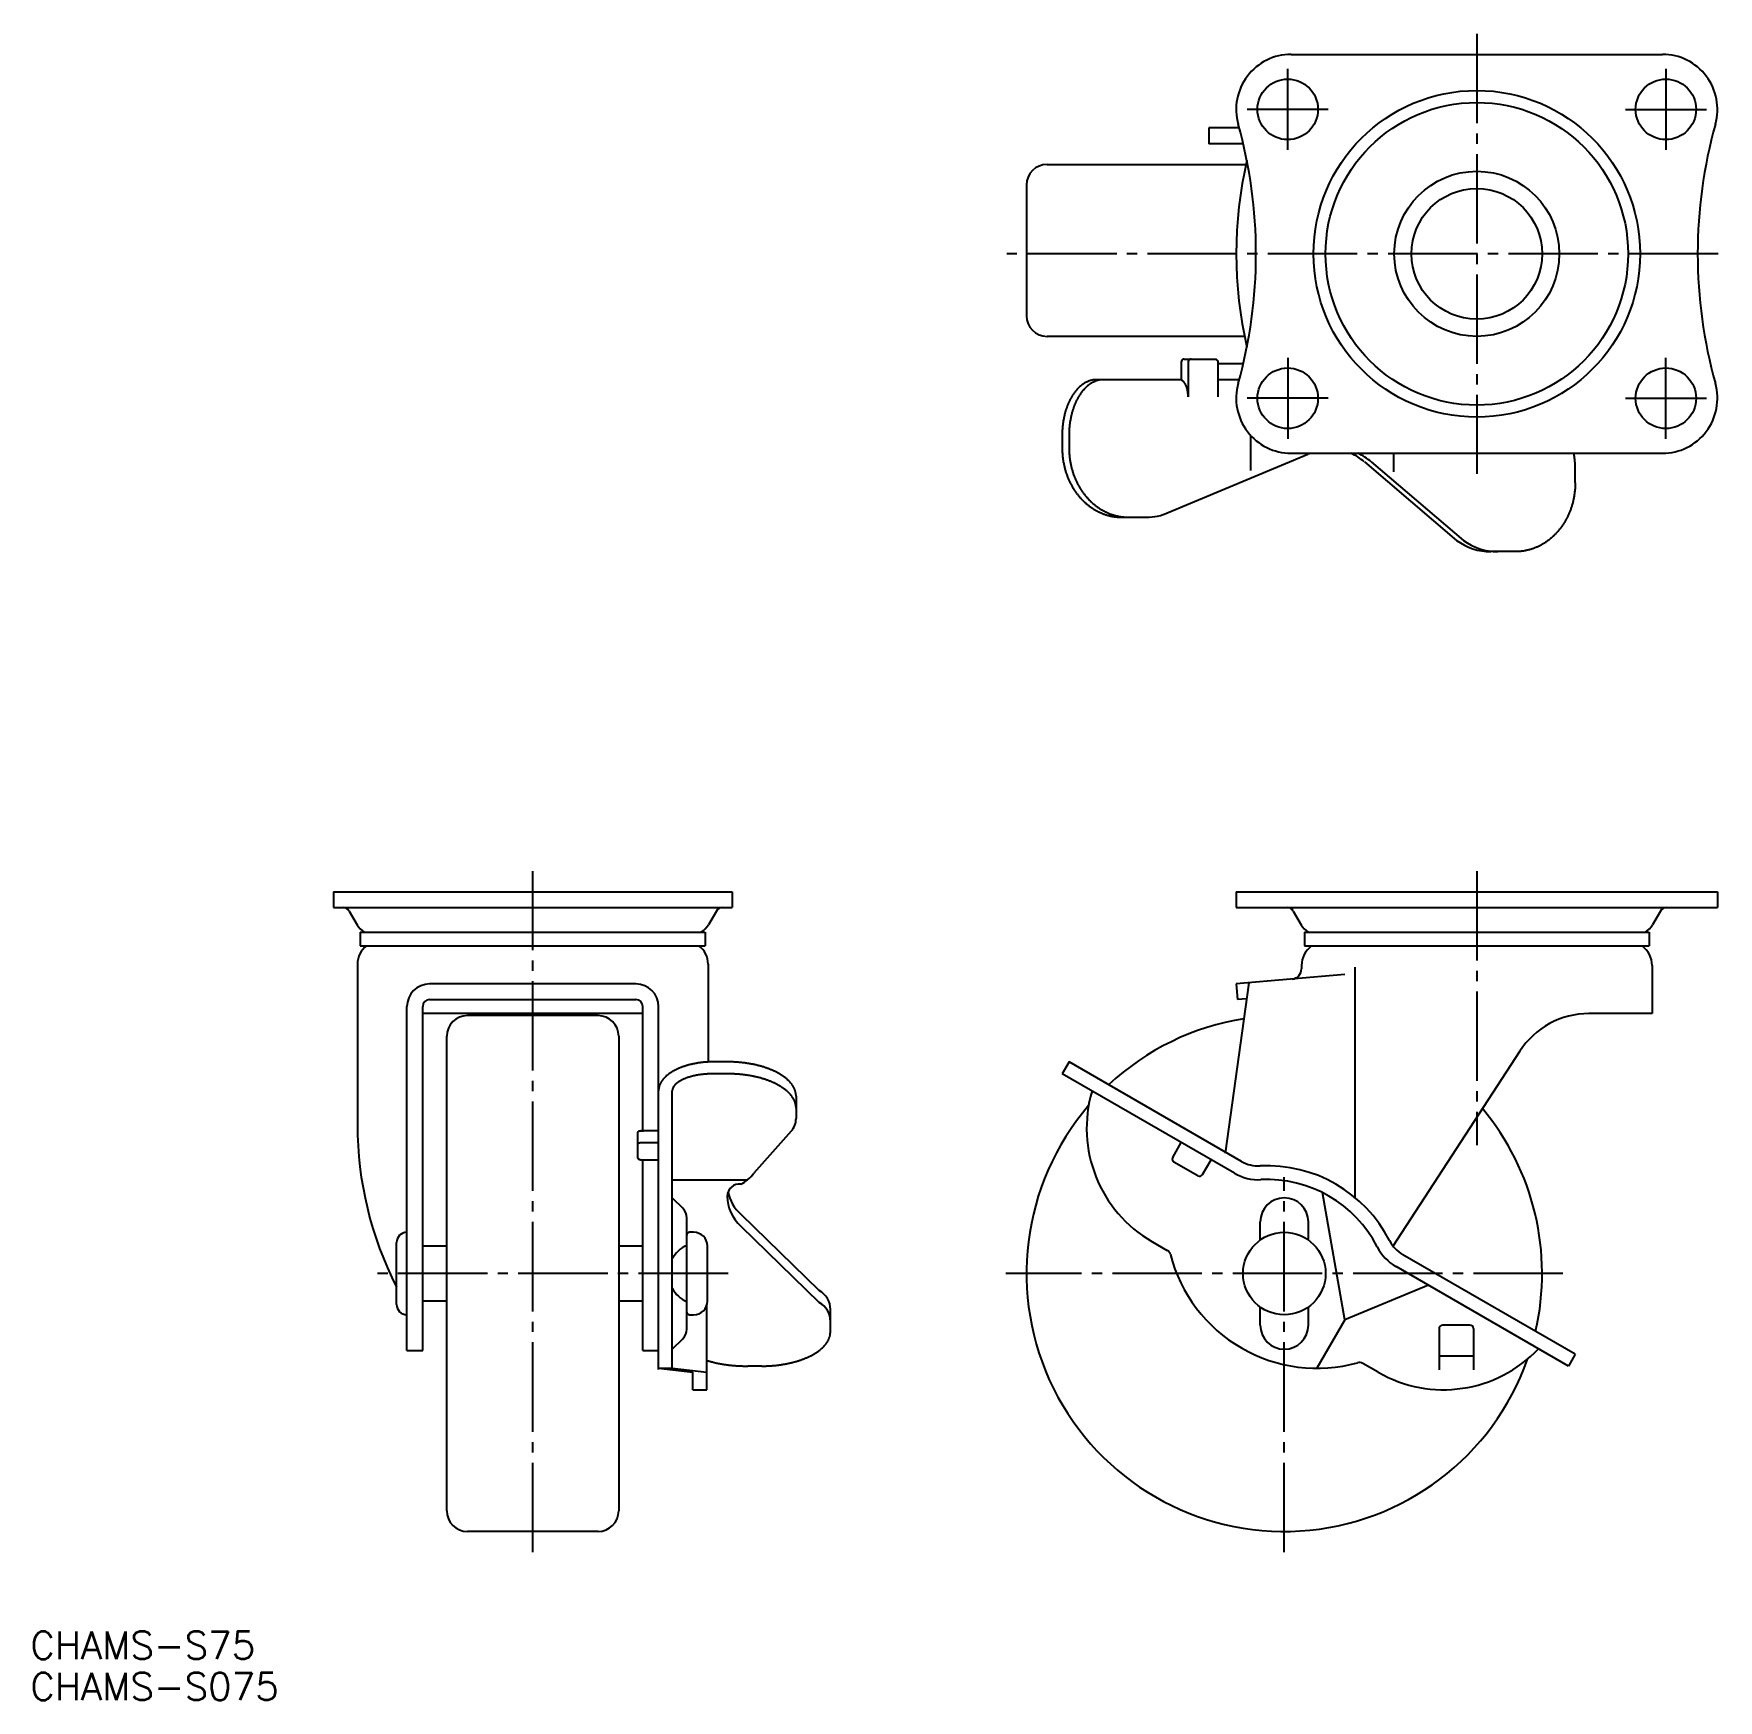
# Model space of a CAD drawing. Extents: x 6 to 251, y 80 to 323.
import ezdxf

# ---------------------------------------------------------------- set-up
doc = ezdxf.new("R2010")
doc.units = 0
doc.linetypes.add('CENTER', pattern=[17.5, 13, -1.5, 1.5, -1.5])
doc.layers.get('0').update_dxf_attribs({"linetype": 'CONTINUOUS'})
doc.layers.add('CENTER', color=1, linetype='CENTER')
doc.styles.get("Standard").update_dxf_attribs({"font": 'txt.shx', "bigfont": '@extfont2.shx'})

msp = doc.modelspace()

# ---------------------------------------------------------------- texts
at = {"color": 7, "linetype": 'CONTINUOUS'}
for s, p in [('CHAMS-S75', (5.72, 86.4)), ('CHAMS-S075', (5.72, 80.4))]:
    msp.add_text(s, height=4, dxfattribs=at).set_placement(p)

# ---------------------------------------------------------------- linework, layer by layer
at = {"color": 7, "linetype": 'CONTINUOUS'}
for p, q in [((189.13, 319.71), (243.13, 319.71)), ((181.58, 309.01), (177.13, 309.01)), ((177.13, 309.01), (177.13, 306.71)), ((182.16, 306.71), (177.13, 306.71)), ((153.63, 303.71), (182.56, 303.71)), ((150.63, 300.71), (150.63, 281.71)), ((182.34, 278.71), (153.63, 278.71)), ((173.15, 274.91), (173.15, 272.36)), ((173.58, 275.41), (178.04, 275.41)), ((174.15, 274.91), (174.15, 269.91)), ((178.48, 274.91), (178.48, 269.91)), ((182.16, 274.71), (178.48, 274.71)), ((173.15, 272.41), (160.83, 272.41)), ((181.58, 272.41), (178.48, 272.41)), ((181.58, 272.41), (178.48, 272.41)), ((155.83, 264.41), (155.83, 262.41)), ((156.83, 264.41), (156.83, 262.41)), ((183.24, 259.19), (183.24, 264.3)), ((171.26, 253.11), (191.57, 261.57)), ((189.13, 261.71), (243.13, 261.71)), ((191.81, 261.67), (191.9, 261.71)), ((199.77, 260.45), (213.19, 249.04)), ((200.77, 260.45), (214.19, 249.04)), ((204.02, 261.71), (204.02, 259)), ((230.44, 257.41), (230.44, 259.41)), ((164.49, 252.41), (168.08, 252.41)), ((221.78, 247.41), (218.18, 247.41)), ((49.82, 197.95), (107.82, 197.95)), ((49.82, 197.95), (49.82, 195.65)), ((107.82, 197.95), (107.82, 195.65)), ((181.14, 197.95), (251.12, 197.95)), ((181.14, 197.95), (181.14, 195.65)), ((251.12, 197.95), (251.12, 195.65)), ((49.82, 195.65), (107.82, 195.65)), ((52.11, 195.15), (53.26, 193.15)), ((105.53, 195.15), (104.37, 193.15)), ((181.14, 195.65), (251.12, 195.65)), ((189.42, 195.15), (190.58, 193.15)), ((242.84, 195.15), (241.69, 193.15)), ((53.73, 192.09), (103.9, 192.09)), ((53.73, 192.09), (53.73, 190.09)), ((103.9, 192.09), (103.9, 190.09)), ((191.05, 192.09), (241.22, 192.09)), ((191.05, 192.09), (191.05, 190.09)), ((241.22, 192.09), (241.22, 190.09)), ((53.73, 190.09), (103.9, 190.09)), ((191.05, 190.09), (241.22, 190.09)), ((53.32, 187.44), (53.32, 164.09)), ((104.32, 187.44), (104.32, 173.21)), ((190.63, 187.24), (190.63, 186.76)), ((198.37, 186.99), (198.37, 153.34)), ((241.63, 187.24), (241.63, 180.24)), ((93.82, 184.56), (63.82, 184.56)), ((182.99, 184.72), (179.51, 159.93)), ((196.95, 185.94), (181.13, 184.56)), ((181.13, 184.56), (181.33, 182.27)), ((63.82, 182.27), (93.82, 182.27)), ((182.66, 182.38), (181.33, 182.27)), ((60.52, 131.25), (60.52, 181.26)), ((62.82, 131.25), (62.82, 181.27)), ((94.82, 180.24), (62.82, 180.24)), ((88.32, 179.95), (69.32, 179.95)), ((94.82, 163.03), (94.82, 181.27)), ((97.12, 128.48), (97.12, 181.26)), ((241.63, 180.24), (232.43, 180.24)), ((66.32, 107.95), (66.32, 176.95)), ((91.32, 176.95), (91.32, 107.95)), ((222.37, 174.78), (203.89, 146.31)), ((107.12, 173.23), (105.12, 173.23)), ((156.83, 173.23), (155.83, 171.49)), ((181.88, 158.76), (156.83, 173.23)), ((107.12, 171.49), (105.12, 171.49)), ((180.88, 157.03), (155.83, 171.49)), ((99.12, 128.68), (99.12, 168.99)), ((117.12, 168.23), (117.12, 164.99)), ((94.12, 159.24), (94.12, 162.98)), ((94.62, 163.23), (97.12, 163.23)), ((116.42, 163.16), (110.96, 157.03)), ((94.62, 161.49), (97.12, 161.49)), ((171.9, 159.33), (173.15, 161.49)), ((94.62, 158.99), (97.12, 158.99)), ((94.82, 131.25), (94.82, 158.79)), ((175.54, 156.65), (172.08, 158.65)), ((176.23, 156.83), (177.48, 158.99)), ((99.12, 156.09), (110.1, 156.09)), ((99.12, 153.45), (100.63, 151.94)), ((196.94, 135.7), (193.67, 154.22)), ((101.22, 134.38), (101.22, 150.52)), ((109.07, 151.08), (120.49, 139.96)), ((184.63, 147.32), (184.63, 149.95)), ((191.63, 147.32), (191.63, 149.95)), ((102.22, 148.45), (101.62, 148.45)), ((109.07, 149.35), (120.49, 138.23)), ((168.88, 147.1), (171.11, 145.81)), ((59.02, 137.95), (59.02, 146.95)), ((66.32, 146.45), (62.82, 146.45)), ((94.82, 146.45), (91.32, 146.45)), ((104.22, 138.45), (104.22, 146.45)), ((230.44, 130.73), (205.38, 145.19)), ((229.44, 128.99), (204.38, 143.46)), ((209.09, 140.74), (196.94, 135.7)), ((66.32, 138.45), (62.82, 138.45)), ((94.82, 138.45), (91.32, 138.45)), ((104.12, 125.56), (104.12, 137.83)), ((122.12, 133.99), (122.12, 137.23)), ((184.63, 134.95), (184.63, 137.58)), ((191.63, 134.95), (191.63, 137.58)), ((101.62, 136.45), (102.22, 136.45)), ((196.94, 135.7), (192.88, 128.68)), ((215.13, 134.95), (211.13, 134.95)), ((99.12, 131.45), (100.63, 132.96)), ((210.63, 134.45), (210.63, 128.45)), ((215.63, 134.45), (215.63, 128.45)), ((60.52, 131.25), (62.82, 131.25)), ((94.82, 131.25), (97.12, 131.25)), ((215.63, 130.45), (210.63, 130.45)), ((230.44, 130.73), (229.44, 128.99)), ((97.12, 128.68), (99.12, 128.68)), ((97.12, 128.68), (102.12, 128.1)), ((99.12, 128.68), (104.12, 128.1)), ((102.12, 125.56), (102.12, 128.1)), ((112.12, 128.99), (110.12, 128.99)), ((201.79, 128.1), (199.56, 129.39)), ((102.12, 125.56), (104.12, 125.56)), ((88.32, 104.95), (69.32, 104.95))]:
    msp.add_line(p, q, dxfattribs=at)
for points in [[(173.58, 275.41, 0), (173.57, 275.41, 0), (173.57, 275.41, 0), (173.56, 275.41, 0), (173.56, 275.41, 0), (173.55, 275.41, 0), (173.55, 275.41, 0), (173.54, 275.41, 0), (173.54, 275.41, 0), (173.53, 275.41, 0), (173.53, 275.41, 0), (173.52, 275.41, 0), (173.52, 275.41, 0), (173.51, 275.41, 0), (173.51, 275.41, 0), (173.5, 275.4, 0), (173.5, 275.4, 0), (173.49, 275.4, 0), (173.49, 275.4, 0), (173.48, 275.4, 0), (173.47, 275.4, 0), (173.47, 275.4, 0), (173.46, 275.4, 0), (173.46, 275.39, 0), (173.45, 275.39, 0), (173.45, 275.39, 0), (173.44, 275.39, 0), (173.44, 275.39, 0), (173.43, 275.38, 0), (173.43, 275.38, 0), (173.42, 275.38, 0), (173.42, 275.38, 0), (173.41, 275.38, 0), (173.41, 275.37, 0), (173.4, 275.37, 0), (173.4, 275.37, 0), (173.4, 275.37, 0), (173.39, 275.36, 0), (173.38, 275.36, 0), (173.38, 275.36, 0), (173.38, 275.36, 0), (173.37, 275.35, 0), (173.37, 275.35, 0), (173.36, 275.35, 0), (173.36, 275.34, 0), (173.35, 275.34, 0), (173.35, 275.34, 0), (173.34, 275.33, 0), (173.34, 275.33, 0), (173.34, 275.33, 0), (173.33, 275.32, 0), (173.33, 275.32, 0), (173.32, 275.31, 0), (173.32, 275.31, 0), (173.31, 275.31, 0), (173.31, 275.3, 0), (173.31, 275.3, 0), (173.3, 275.3, 0), (173.3, 275.29, 0), (173.29, 275.29, 0), (173.29, 275.28, 0), (173.28, 275.28, 0), (173.28, 275.28, 0), (173.28, 275.27, 0), (173.27, 275.27, 0), (173.27, 275.26, 0), (173.27, 275.26, 0), (173.26, 275.25, 0), (173.26, 275.25, 0), (173.25, 275.25, 0), (173.25, 275.24, 0), (173.25, 275.24, 0), (173.25, 275.23, 0), (173.24, 275.23, 0), (173.24, 275.22, 0), (173.24, 275.22, 0), (173.23, 275.21, 0), (173.23, 275.21, 0), (173.23, 275.2, 0), (173.22, 275.2, 0), (173.22, 275.19, 0), (173.22, 275.19, 0), (173.21, 275.18, 0), (173.21, 275.18, 0), (173.21, 275.17, 0), (173.21, 275.17, 0), (173.2, 275.16, 0), (173.2, 275.15, 0), (173.2, 275.15, 0), (173.19, 275.14, 0), (173.19, 275.14, 0), (173.19, 275.13, 0), (173.19, 275.13, 0), (173.19, 275.12, 0), (173.18, 275.12, 0), (173.18, 275.11, 0), (173.18, 275.11, 0), (173.18, 275.1, 0), (173.18, 275.09, 0), (173.17, 275.09, 0), (173.17, 275.08, 0), (173.17, 275.08, 0), (173.17, 275.07, 0), (173.17, 275.06, 0), (173.16, 275.06, 0), (173.16, 275.05, 0), (173.16, 275.05, 0), (173.16, 275.04, 0), (173.16, 275.04, 0), (173.16, 275.03, 0), (173.16, 275.02, 0), (173.16, 275.02, 0), (173.16, 275.01, 0), (173.15, 275, 0), (173.15, 275, 0), (173.15, 274.99, 0), (173.15, 274.99, 0), (173.15, 274.98, 0), (173.15, 274.98, 0), (173.15, 274.97, 0), (173.15, 274.96, 0), (173.15, 274.96, 0), (173.15, 274.95, 0), (173.15, 274.94, 0), (173.15, 274.94, 0), (173.15, 274.93, 0), (173.15, 274.93, 0), (173.15, 274.92, 0), (173.15, 274.91, 0)], [(174.58, 275.41, 0), (174.57, 275.41, 0), (174.57, 275.41, 0), (174.56, 275.41, 0), (174.56, 275.41, 0), (174.55, 275.41, 0), (174.55, 275.41, 0), (174.54, 275.41, 0), (174.54, 275.41, 0), (174.53, 275.41, 0), (174.53, 275.41, 0), (174.52, 275.41, 0), (174.52, 275.41, 0), (174.51, 275.41, 0), (174.51, 275.41, 0), (174.5, 275.4, 0), (174.5, 275.4, 0), (174.49, 275.4, 0), (174.49, 275.4, 0), (174.48, 275.4, 0), (174.47, 275.4, 0), (174.47, 275.4, 0), (174.46, 275.4, 0), (174.46, 275.39, 0), (174.45, 275.39, 0), (174.45, 275.39, 0), (174.44, 275.39, 0), (174.44, 275.39, 0), (174.43, 275.38, 0), (174.43, 275.38, 0), (174.42, 275.38, 0), (174.42, 275.38, 0), (174.41, 275.38, 0), (174.41, 275.37, 0), (174.4, 275.37, 0), (174.4, 275.37, 0), (174.4, 275.37, 0), (174.39, 275.36, 0), (174.38, 275.36, 0), (174.38, 275.36, 0), (174.38, 275.36, 0), (174.37, 275.35, 0), (174.37, 275.35, 0), (174.36, 275.35, 0), (174.36, 275.34, 0), (174.35, 275.34, 0), (174.35, 275.34, 0), (174.34, 275.33, 0), (174.34, 275.33, 0), (174.34, 275.33, 0), (174.33, 275.32, 0), (174.33, 275.32, 0), (174.32, 275.31, 0), (174.32, 275.31, 0), (174.31, 275.31, 0), (174.31, 275.3, 0), (174.31, 275.3, 0), (174.3, 275.3, 0), (174.3, 275.29, 0), (174.29, 275.29, 0), (174.29, 275.28, 0), (174.28, 275.28, 0), (174.28, 275.28, 0), (174.28, 275.27, 0), (174.27, 275.27, 0), (174.27, 275.26, 0), (174.27, 275.26, 0), (174.26, 275.25, 0), (174.26, 275.25, 0), (174.25, 275.25, 0), (174.25, 275.24, 0), (174.25, 275.24, 0), (174.25, 275.23, 0), (174.24, 275.23, 0), (174.24, 275.22, 0), (174.24, 275.22, 0), (174.23, 275.21, 0), (174.23, 275.21, 0), (174.23, 275.2, 0), (174.22, 275.2, 0), (174.22, 275.19, 0), (174.22, 275.19, 0), (174.21, 275.18, 0), (174.21, 275.18, 0), (174.21, 275.17, 0), (174.21, 275.17, 0), (174.2, 275.16, 0), (174.2, 275.15, 0), (174.2, 275.15, 0), (174.19, 275.14, 0), (174.19, 275.14, 0), (174.19, 275.13, 0), (174.19, 275.13, 0), (174.19, 275.12, 0), (174.18, 275.12, 0), (174.18, 275.11, 0), (174.18, 275.11, 0), (174.18, 275.1, 0), (174.18, 275.09, 0), (174.17, 275.09, 0), (174.17, 275.08, 0), (174.17, 275.08, 0), (174.17, 275.07, 0), (174.17, 275.06, 0), (174.16, 275.06, 0), (174.16, 275.05, 0), (174.16, 275.05, 0), (174.16, 275.04, 0), (174.16, 275.04, 0), (174.16, 275.03, 0), (174.16, 275.02, 0), (174.16, 275.02, 0), (174.16, 275.01, 0), (174.15, 275, 0), (174.15, 275, 0), (174.15, 274.99, 0), (174.15, 274.99, 0), (174.15, 274.98, 0), (174.15, 274.98, 0), (174.15, 274.97, 0), (174.15, 274.96, 0), (174.15, 274.96, 0), (174.15, 274.95, 0), (174.15, 274.94, 0), (174.15, 274.94, 0), (174.15, 274.93, 0), (174.15, 274.93, 0), (174.15, 274.92, 0), (174.15, 274.91, 0)], [(178.04, 275.41, 0), (178.05, 275.41, 0), (178.06, 275.41, 0), (178.06, 275.41, 0), (178.06, 275.41, 0), (178.07, 275.41, 0), (178.08, 275.41, 0), (178.08, 275.41, 0), (178.09, 275.41, 0), (178.09, 275.41, 0), (178.1, 275.41, 0), (178.1, 275.41, 0), (178.11, 275.41, 0), (178.11, 275.41, 0), (178.12, 275.41, 0), (178.12, 275.4, 0), (178.13, 275.4, 0), (178.13, 275.4, 0), (178.14, 275.4, 0), (178.14, 275.4, 0), (178.15, 275.4, 0), (178.15, 275.4, 0), (178.16, 275.4, 0), (178.16, 275.39, 0), (178.17, 275.39, 0), (178.18, 275.39, 0), (178.18, 275.39, 0), (178.19, 275.39, 0), (178.19, 275.38, 0), (178.19, 275.38, 0), (178.2, 275.38, 0), (178.21, 275.38, 0), (178.21, 275.38, 0), (178.21, 275.37, 0), (178.22, 275.37, 0), (178.22, 275.37, 0), (178.23, 275.37, 0), (178.23, 275.36, 0), (178.24, 275.36, 0), (178.24, 275.36, 0), (178.25, 275.36, 0), (178.25, 275.35, 0), (178.26, 275.35, 0), (178.26, 275.35, 0), (178.27, 275.34, 0), (178.27, 275.34, 0), (178.28, 275.34, 0), (178.28, 275.33, 0), (178.28, 275.33, 0), (178.29, 275.33, 0), (178.29, 275.32, 0), (178.3, 275.32, 0), (178.3, 275.31, 0), (178.31, 275.31, 0), (178.31, 275.31, 0), (178.31, 275.3, 0), (178.32, 275.3, 0), (178.32, 275.3, 0), (178.33, 275.29, 0), (178.33, 275.29, 0), (178.34, 275.28, 0), (178.34, 275.28, 0), (178.34, 275.28, 0), (178.35, 275.27, 0), (178.35, 275.27, 0), (178.35, 275.26, 0), (178.36, 275.26, 0), (178.36, 275.25, 0), (178.37, 275.25, 0), (178.37, 275.25, 0), (178.37, 275.24, 0), (178.38, 275.24, 0), (178.38, 275.23, 0), (178.38, 275.23, 0), (178.38, 275.22, 0), (178.39, 275.22, 0), (178.39, 275.21, 0), (178.4, 275.21, 0), (178.4, 275.2, 0), (178.4, 275.2, 0), (178.4, 275.19, 0), (178.41, 275.19, 0), (178.41, 275.18, 0), (178.41, 275.18, 0), (178.41, 275.17, 0), (178.42, 275.17, 0), (178.42, 275.16, 0), (178.42, 275.15, 0), (178.43, 275.15, 0), (178.43, 275.14, 0), (178.43, 275.14, 0), (178.43, 275.13, 0), (178.44, 275.13, 0), (178.44, 275.12, 0), (178.44, 275.12, 0), (178.44, 275.11, 0), (178.44, 275.11, 0), (178.45, 275.1, 0), (178.45, 275.09, 0), (178.45, 275.09, 0), (178.45, 275.08, 0), (178.45, 275.08, 0), (178.46, 275.07, 0), (178.46, 275.06, 0), (178.46, 275.06, 0), (178.46, 275.05, 0), (178.46, 275.05, 0), (178.46, 275.04, 0), (178.46, 275.04, 0), (178.47, 275.03, 0), (178.47, 275.02, 0), (178.47, 275.02, 0), (178.47, 275.01, 0), (178.47, 275, 0), (178.47, 275, 0), (178.47, 274.99, 0), (178.47, 274.99, 0), (178.47, 274.98, 0), (178.47, 274.98, 0), (178.47, 274.97, 0), (178.47, 274.96, 0), (178.47, 274.96, 0), (178.48, 274.95, 0), (178.48, 274.94, 0), (178.48, 274.94, 0), (178.48, 274.93, 0), (178.48, 274.93, 0), (178.48, 274.92, 0), (178.48, 274.91, 0)], [(160.83, 272.41, 0), (160.76, 272.41, 0), (160.7, 272.41, 0), (160.64, 272.41, 0), (160.58, 272.4, 0), (160.52, 272.4, 0), (160.46, 272.39, 0), (160.4, 272.38, 0), (160.34, 272.38, 0), (160.28, 272.37, 0), (160.21, 272.35, 0), (160.15, 272.34, 0), (160.09, 272.33, 0), (160.03, 272.31, 0), (159.97, 272.3, 0), (159.91, 272.28, 0), (159.85, 272.26, 0), (159.79, 272.24, 0), (159.73, 272.22, 0), (159.67, 272.2, 0), (159.61, 272.17, 0), (159.55, 272.15, 0), (159.49, 272.12, 0), (159.43, 272.1, 0), (159.38, 272.07, 0), (159.32, 272.04, 0), (159.26, 272.01, 0), (159.2, 271.98, 0), (159.14, 271.95, 0), (159.08, 271.91, 0), (159.03, 271.88, 0), (158.97, 271.84, 0), (158.91, 271.81, 0), (158.86, 271.77, 0), (158.8, 271.73, 0), (158.74, 271.69, 0), (158.69, 271.65, 0), (158.63, 271.6, 0), (158.58, 271.56, 0), (158.52, 271.51, 0), (158.47, 271.47, 0), (158.41, 271.42, 0), (158.36, 271.37, 0), (158.31, 271.32, 0), (158.26, 271.27, 0), (158.2, 271.22, 0), (158.15, 271.17, 0), (158.1, 271.12, 0), (158.05, 271.06, 0), (158, 271.01, 0), (157.95, 270.95, 0), (157.9, 270.9, 0), (157.85, 270.84, 0), (157.8, 270.78, 0), (157.75, 270.72, 0), (157.7, 270.66, 0), (157.65, 270.6, 0), (157.61, 270.54, 0), (157.56, 270.47, 0), (157.51, 270.41, 0), (157.47, 270.34, 0), (157.42, 270.27, 0), (157.38, 270.21, 0), (157.33, 270.14, 0), (157.29, 270.07, 0), (157.25, 270, 0), (157.21, 269.93, 0), (157.16, 269.86, 0), (157.12, 269.79, 0), (157.08, 269.71, 0), (157.04, 269.64, 0), (157, 269.56, 0), (156.96, 269.49, 0), (156.92, 269.41, 0), (156.88, 269.34, 0), (156.85, 269.26, 0), (156.81, 269.18, 0), (156.77, 269.1, 0), (156.74, 269.02, 0), (156.7, 268.94, 0), (156.67, 268.86, 0), (156.63, 268.78, 0), (156.6, 268.69, 0), (156.57, 268.61, 0), (156.54, 268.53, 0), (156.51, 268.44, 0), (156.48, 268.36, 0), (156.45, 268.27, 0), (156.42, 268.19, 0), (156.39, 268.1, 0), (156.36, 268.01, 0), (156.33, 267.92, 0), (156.31, 267.83, 0), (156.28, 267.75, 0), (156.25, 267.66, 0), (156.23, 267.57, 0), (156.21, 267.48, 0), (156.18, 267.38, 0), (156.16, 267.29, 0), (156.14, 267.2, 0), (156.12, 267.11, 0), (156.1, 267.02, 0), (156.08, 266.92, 0), (156.06, 266.83, 0), (156.04, 266.74, 0), (156.02, 266.64, 0), (156.01, 266.55, 0), (155.99, 266.45, 0), (155.98, 266.36, 0), (155.96, 266.26, 0), (155.95, 266.17, 0), (155.94, 266.07, 0), (155.92, 265.97, 0), (155.91, 265.88, 0), (155.9, 265.78, 0), (155.89, 265.69, 0), (155.88, 265.59, 0), (155.87, 265.49, 0), (155.86, 265.39, 0), (155.86, 265.3, 0), (155.85, 265.2, 0), (155.84, 265.1, 0), (155.84, 265, 0), (155.84, 264.9, 0), (155.83, 264.81, 0), (155.83, 264.71, 0), (155.83, 264.61, 0), (155.83, 264.51, 0), (155.83, 264.41, 0)], [(161.83, 272.41, 0), (161.76, 272.41, 0), (161.7, 272.41, 0), (161.64, 272.41, 0), (161.58, 272.4, 0), (161.52, 272.4, 0), (161.46, 272.39, 0), (161.4, 272.38, 0), (161.34, 272.38, 0), (161.28, 272.37, 0), (161.21, 272.35, 0), (161.15, 272.34, 0), (161.09, 272.33, 0), (161.03, 272.31, 0), (160.97, 272.3, 0), (160.91, 272.28, 0), (160.85, 272.26, 0), (160.79, 272.24, 0), (160.73, 272.22, 0), (160.67, 272.2, 0), (160.61, 272.17, 0), (160.55, 272.15, 0), (160.49, 272.12, 0), (160.43, 272.1, 0), (160.38, 272.07, 0), (160.32, 272.04, 0), (160.26, 272.01, 0), (160.2, 271.98, 0), (160.14, 271.95, 0), (160.08, 271.91, 0), (160.03, 271.88, 0), (159.97, 271.84, 0), (159.91, 271.81, 0), (159.86, 271.77, 0), (159.8, 271.73, 0), (159.74, 271.69, 0), (159.69, 271.65, 0), (159.63, 271.6, 0), (159.58, 271.56, 0), (159.52, 271.51, 0), (159.47, 271.47, 0), (159.41, 271.42, 0), (159.36, 271.37, 0), (159.31, 271.32, 0), (159.26, 271.27, 0), (159.2, 271.22, 0), (159.15, 271.17, 0), (159.1, 271.12, 0), (159.05, 271.06, 0), (159, 271.01, 0), (158.95, 270.95, 0), (158.9, 270.9, 0), (158.85, 270.84, 0), (158.8, 270.78, 0), (158.75, 270.72, 0), (158.7, 270.66, 0), (158.65, 270.6, 0), (158.61, 270.54, 0), (158.56, 270.47, 0), (158.51, 270.41, 0), (158.47, 270.34, 0), (158.42, 270.27, 0), (158.38, 270.21, 0), (158.33, 270.14, 0), (158.29, 270.07, 0), (158.25, 270, 0), (158.21, 269.93, 0), (158.16, 269.86, 0), (158.12, 269.79, 0), (158.08, 269.71, 0), (158.04, 269.64, 0), (158, 269.56, 0), (157.96, 269.49, 0), (157.92, 269.41, 0), (157.88, 269.34, 0), (157.85, 269.26, 0), (157.81, 269.18, 0), (157.77, 269.1, 0), (157.74, 269.02, 0), (157.7, 268.94, 0), (157.67, 268.86, 0), (157.63, 268.78, 0), (157.6, 268.69, 0), (157.57, 268.61, 0), (157.54, 268.53, 0), (157.51, 268.44, 0), (157.48, 268.36, 0), (157.45, 268.27, 0), (157.42, 268.19, 0), (157.39, 268.1, 0), (157.36, 268.01, 0), (157.33, 267.92, 0), (157.31, 267.83, 0), (157.28, 267.75, 0), (157.25, 267.66, 0), (157.23, 267.57, 0), (157.21, 267.48, 0), (157.18, 267.38, 0), (157.16, 267.29, 0), (157.14, 267.2, 0), (157.12, 267.11, 0), (157.1, 267.02, 0), (157.08, 266.92, 0), (157.06, 266.83, 0), (157.04, 266.74, 0), (157.02, 266.64, 0), (157.01, 266.55, 0), (156.99, 266.45, 0), (156.98, 266.36, 0), (156.96, 266.26, 0), (156.95, 266.17, 0), (156.94, 266.07, 0), (156.92, 265.97, 0), (156.91, 265.88, 0), (156.9, 265.78, 0), (156.89, 265.69, 0), (156.88, 265.59, 0), (156.87, 265.49, 0), (156.86, 265.39, 0), (156.86, 265.3, 0), (156.85, 265.2, 0), (156.84, 265.1, 0), (156.84, 265, 0), (156.84, 264.9, 0), (156.83, 264.81, 0), (156.83, 264.71, 0), (156.83, 264.61, 0), (156.83, 264.51, 0), (156.83, 264.41, 0)], [(174.15, 269.91, 0), (174.15, 269.94, 0), (174.15, 269.98, 0), (174.15, 270.01, 0), (174.15, 270.04, 0), (174.14, 270.07, 0), (174.14, 270.1, 0), (174.14, 270.13, 0), (174.14, 270.16, 0), (174.14, 270.19, 0), (174.14, 270.22, 0), (174.13, 270.25, 0), (174.13, 270.28, 0), (174.13, 270.31, 0), (174.13, 270.34, 0), (174.13, 270.37, 0), (174.12, 270.4, 0), (174.12, 270.43, 0), (174.12, 270.46, 0), (174.11, 270.49, 0), (174.11, 270.52, 0), (174.1, 270.55, 0), (174.1, 270.58, 0), (174.1, 270.61, 0), (174.09, 270.64, 0), (174.09, 270.67, 0), (174.08, 270.7, 0), (174.08, 270.73, 0), (174.07, 270.76, 0), (174.07, 270.79, 0), (174.06, 270.81, 0), (174.06, 270.84, 0), (174.05, 270.87, 0), (174.05, 270.9, 0), (174.04, 270.93, 0), (174.03, 270.95, 0), (174.03, 270.98, 0), (174.02, 271.01, 0), (174.01, 271.04, 0), (174.01, 271.06, 0), (174, 271.09, 0), (173.99, 271.12, 0), (173.98, 271.15, 0), (173.98, 271.17, 0), (173.97, 271.2, 0), (173.96, 271.23, 0), (173.95, 271.25, 0), (173.94, 271.28, 0), (173.94, 271.3, 0), (173.93, 271.33, 0), (173.92, 271.35, 0), (173.91, 271.38, 0), (173.9, 271.4, 0), (173.89, 271.43, 0), (173.88, 271.45, 0), (173.87, 271.48, 0), (173.86, 271.5, 0), (173.85, 271.52, 0), (173.84, 271.55, 0), (173.83, 271.57, 0), (173.82, 271.59, 0), (173.81, 271.62, 0), (173.8, 271.64, 0), (173.79, 271.66, 0), (173.78, 271.68, 0), (173.77, 271.7, 0), (173.76, 271.72, 0), (173.75, 271.75, 0), (173.74, 271.77, 0), (173.72, 271.79, 0), (173.71, 271.81, 0), (173.7, 271.83, 0), (173.69, 271.85, 0), (173.68, 271.87, 0), (173.67, 271.88, 0), (173.65, 271.9, 0), (173.64, 271.92, 0), (173.63, 271.94, 0), (173.62, 271.96, 0), (173.6, 271.98, 0), (173.59, 271.99, 0), (173.58, 272.01, 0), (173.57, 272.03, 0), (173.55, 272.04, 0), (173.54, 272.06, 0), (173.53, 272.07, 0), (173.51, 272.09, 0), (173.5, 272.1, 0), (173.49, 272.12, 0), (173.47, 272.13, 0), (173.46, 272.15, 0), (173.44, 272.16, 0), (173.43, 272.17, 0), (173.42, 272.19, 0), (173.4, 272.2, 0), (173.39, 272.21, 0), (173.38, 272.22, 0), (173.36, 272.24, 0), (173.35, 272.25, 0), (173.33, 272.26, 0), (173.32, 272.27, 0), (173.3, 272.28, 0), (173.29, 272.29, 0), (173.27, 272.3, 0), (173.26, 272.31, 0), (173.25, 272.31, 0), (173.23, 272.32, 0), (173.22, 272.33, 0), (173.2, 272.34, 0), (173.19, 272.35, 0), (173.17, 272.35, 0), (173.16, 272.36, 0), (173.14, 272.37, 0), (173.13, 272.37, 0), (173.11, 272.38, 0), (173.09, 272.38, 0), (173.08, 272.39, 0), (173.06, 272.39, 0), (173.05, 272.39, 0), (173.03, 272.4, 0), (173.02, 272.4, 0), (173, 272.4, 0), (172.99, 272.41, 0), (172.97, 272.41, 0), (172.96, 272.41, 0), (172.94, 272.41, 0), (172.93, 272.41, 0), (172.91, 272.41, 0), (172.9, 272.41, 0)], [(155.83, 262.41, 0), (155.83, 262.29, 0), (155.83, 262.17, 0), (155.83, 262.05, 0), (155.84, 261.92, 0), (155.84, 261.8, 0), (155.85, 261.68, 0), (155.86, 261.56, 0), (155.87, 261.43, 0), (155.88, 261.31, 0), (155.89, 261.19, 0), (155.91, 261.07, 0), (155.92, 260.95, 0), (155.94, 260.82, 0), (155.95, 260.7, 0), (155.97, 260.58, 0), (155.99, 260.46, 0), (156.01, 260.34, 0), (156.04, 260.22, 0), (156.06, 260.1, 0), (156.09, 259.98, 0), (156.11, 259.87, 0), (156.14, 259.75, 0), (156.17, 259.63, 0), (156.2, 259.51, 0), (156.23, 259.39, 0), (156.26, 259.28, 0), (156.3, 259.16, 0), (156.33, 259.05, 0), (156.37, 258.93, 0), (156.41, 258.81, 0), (156.44, 258.7, 0), (156.49, 258.59, 0), (156.53, 258.47, 0), (156.57, 258.36, 0), (156.61, 258.25, 0), (156.66, 258.14, 0), (156.7, 258.03, 0), (156.75, 257.92, 0), (156.8, 257.81, 0), (156.85, 257.7, 0), (156.9, 257.59, 0), (156.95, 257.49, 0), (157, 257.38, 0), (157.06, 257.27, 0), (157.11, 257.17, 0), (157.17, 257.06, 0), (157.23, 256.96, 0), (157.29, 256.86, 0), (157.34, 256.76, 0), (157.41, 256.66, 0), (157.47, 256.56, 0), (157.53, 256.46, 0), (157.59, 256.36, 0), (157.66, 256.26, 0), (157.72, 256.17, 0), (157.79, 256.07, 0), (157.86, 255.97, 0), (157.93, 255.88, 0), (158, 255.79, 0), (158.07, 255.7, 0), (158.14, 255.61, 0), (158.21, 255.52, 0), (158.29, 255.43, 0), (158.36, 255.34, 0), (158.44, 255.26, 0), (158.51, 255.17, 0), (158.59, 255.09, 0), (158.67, 255, 0), (158.75, 254.92, 0), (158.83, 254.84, 0), (158.91, 254.76, 0), (158.99, 254.68, 0), (159.07, 254.61, 0), (159.16, 254.53, 0), (159.24, 254.46, 0), (159.33, 254.38, 0), (159.41, 254.31, 0), (159.5, 254.24, 0), (159.59, 254.17, 0), (159.68, 254.1, 0), (159.76, 254.03, 0), (159.85, 253.97, 0), (159.94, 253.9, 0), (160.03, 253.84, 0), (160.13, 253.77, 0), (160.22, 253.71, 0), (160.31, 253.65, 0), (160.4, 253.59, 0), (160.5, 253.54, 0), (160.59, 253.48, 0), (160.69, 253.43, 0), (160.78, 253.37, 0), (160.88, 253.32, 0), (160.98, 253.27, 0), (161.07, 253.22, 0), (161.17, 253.18, 0), (161.27, 253.13, 0), (161.37, 253.08, 0), (161.47, 253.04, 0), (161.57, 253, 0), (161.67, 252.96, 0), (161.77, 252.92, 0), (161.87, 252.88, 0), (161.97, 252.84, 0), (162.07, 252.81, 0), (162.18, 252.78, 0), (162.28, 252.74, 0), (162.38, 252.71, 0), (162.49, 252.68, 0), (162.59, 252.66, 0), (162.69, 252.63, 0), (162.8, 252.61, 0), (162.9, 252.58, 0), (163.01, 252.56, 0), (163.11, 252.54, 0), (163.22, 252.52, 0), (163.32, 252.5, 0), (163.43, 252.49, 0), (163.53, 252.47, 0), (163.64, 252.46, 0), (163.74, 252.45, 0), (163.85, 252.44, 0), (163.96, 252.43, 0), (164.06, 252.43, 0), (164.17, 252.42, 0), (164.27, 252.42, 0), (164.38, 252.41, 0), (164.49, 252.41, 0)], [(156.83, 262.41, 0), (156.83, 262.29, 0), (156.83, 262.17, 0), (156.83, 262.05, 0), (156.84, 261.92, 0), (156.84, 261.8, 0), (156.85, 261.68, 0), (156.86, 261.56, 0), (156.87, 261.43, 0), (156.88, 261.31, 0), (156.89, 261.19, 0), (156.91, 261.07, 0), (156.92, 260.95, 0), (156.94, 260.82, 0), (156.95, 260.7, 0), (156.97, 260.58, 0), (156.99, 260.46, 0), (157.01, 260.34, 0), (157.04, 260.22, 0), (157.06, 260.1, 0), (157.09, 259.98, 0), (157.11, 259.87, 0), (157.14, 259.75, 0), (157.17, 259.63, 0), (157.2, 259.51, 0), (157.23, 259.39, 0), (157.26, 259.28, 0), (157.3, 259.16, 0), (157.33, 259.05, 0), (157.37, 258.93, 0), (157.41, 258.81, 0), (157.44, 258.7, 0), (157.49, 258.59, 0), (157.53, 258.47, 0), (157.57, 258.36, 0), (157.61, 258.25, 0), (157.66, 258.14, 0), (157.7, 258.03, 0), (157.75, 257.92, 0), (157.8, 257.81, 0), (157.85, 257.7, 0), (157.9, 257.59, 0), (157.95, 257.49, 0), (158, 257.38, 0), (158.06, 257.27, 0), (158.11, 257.17, 0), (158.17, 257.06, 0), (158.23, 256.96, 0), (158.29, 256.86, 0), (158.34, 256.76, 0), (158.41, 256.66, 0), (158.47, 256.56, 0), (158.53, 256.46, 0), (158.59, 256.36, 0), (158.66, 256.26, 0), (158.72, 256.17, 0), (158.79, 256.07, 0), (158.86, 255.97, 0), (158.93, 255.88, 0), (159, 255.79, 0), (159.07, 255.7, 0), (159.14, 255.61, 0), (159.21, 255.52, 0), (159.29, 255.43, 0), (159.36, 255.34, 0), (159.44, 255.26, 0), (159.51, 255.17, 0), (159.59, 255.09, 0), (159.67, 255, 0), (159.75, 254.92, 0), (159.83, 254.84, 0), (159.91, 254.76, 0), (159.99, 254.68, 0), (160.07, 254.61, 0), (160.16, 254.53, 0), (160.24, 254.46, 0), (160.33, 254.38, 0), (160.41, 254.31, 0), (160.5, 254.24, 0), (160.59, 254.17, 0), (160.68, 254.1, 0), (160.76, 254.03, 0), (160.85, 253.97, 0), (160.94, 253.9, 0), (161.03, 253.84, 0), (161.13, 253.77, 0), (161.22, 253.71, 0), (161.31, 253.65, 0), (161.4, 253.59, 0), (161.5, 253.54, 0), (161.59, 253.48, 0), (161.69, 253.43, 0), (161.78, 253.37, 0), (161.88, 253.32, 0), (161.98, 253.27, 0), (162.07, 253.22, 0), (162.17, 253.18, 0), (162.27, 253.13, 0), (162.37, 253.08, 0), (162.47, 253.04, 0), (162.57, 253, 0), (162.67, 252.96, 0), (162.77, 252.92, 0), (162.87, 252.88, 0), (162.97, 252.84, 0), (163.07, 252.81, 0), (163.18, 252.78, 0), (163.28, 252.74, 0), (163.38, 252.71, 0), (163.49, 252.68, 0), (163.59, 252.66, 0), (163.69, 252.63, 0), (163.8, 252.61, 0), (163.9, 252.58, 0), (164.01, 252.56, 0), (164.11, 252.54, 0), (164.22, 252.52, 0), (164.32, 252.5, 0), (164.43, 252.49, 0), (164.53, 252.47, 0), (164.64, 252.46, 0), (164.74, 252.45, 0), (164.85, 252.44, 0), (164.96, 252.43, 0), (165.06, 252.43, 0), (165.17, 252.42, 0), (165.27, 252.42, 0), (165.38, 252.41, 0), (165.49, 252.41, 0)], [(230.44, 259.41, 0), (230.44, 259.43, 0), (230.44, 259.45, 0), (230.44, 259.47, 0), (230.44, 259.49, 0), (230.44, 259.5, 0), (230.44, 259.52, 0), (230.44, 259.54, 0), (230.44, 259.56, 0), (230.44, 259.58, 0), (230.44, 259.6, 0), (230.44, 259.61, 0), (230.44, 259.63, 0), (230.44, 259.65, 0), (230.44, 259.67, 0), (230.44, 259.69, 0), (230.44, 259.7, 0), (230.44, 259.72, 0), (230.44, 259.74, 0), (230.43, 259.76, 0), (230.43, 259.78, 0), (230.43, 259.8, 0), (230.43, 259.81, 0), (230.43, 259.83, 0), (230.43, 259.85, 0), (230.43, 259.87, 0), (230.43, 259.89, 0), (230.43, 259.9, 0), (230.43, 259.92, 0), (230.43, 259.94, 0), (230.43, 259.96, 0), (230.43, 259.98, 0), (230.43, 260, 0), (230.43, 260.01, 0), (230.43, 260.03, 0), (230.43, 260.05, 0), (230.42, 260.07, 0), (230.42, 260.09, 0), (230.42, 260.11, 0), (230.42, 260.12, 0), (230.42, 260.14, 0), (230.42, 260.16, 0), (230.42, 260.18, 0), (230.42, 260.2, 0), (230.42, 260.21, 0), (230.42, 260.23, 0), (230.41, 260.25, 0), (230.41, 260.27, 0), (230.41, 260.29, 0), (230.41, 260.31, 0), (230.41, 260.32, 0), (230.41, 260.34, 0), (230.41, 260.36, 0), (230.41, 260.38, 0), (230.41, 260.39, 0), (230.4, 260.41, 0), (230.4, 260.43, 0), (230.4, 260.45, 0), (230.4, 260.47, 0), (230.4, 260.49, 0), (230.4, 260.5, 0), (230.4, 260.52, 0), (230.4, 260.54, 0), (230.39, 260.56, 0), (230.39, 260.58, 0), (230.39, 260.59, 0), (230.39, 260.61, 0), (230.39, 260.63, 0), (230.39, 260.65, 0), (230.38, 260.67, 0), (230.38, 260.68, 0), (230.38, 260.7, 0), (230.38, 260.72, 0), (230.38, 260.74, 0), (230.38, 260.76, 0), (230.38, 260.77, 0), (230.37, 260.79, 0), (230.37, 260.81, 0), (230.37, 260.83, 0), (230.37, 260.85, 0), (230.37, 260.86, 0), (230.37, 260.88, 0), (230.36, 260.9, 0), (230.36, 260.92, 0), (230.36, 260.94, 0), (230.36, 260.95, 0), (230.36, 260.97, 0), (230.35, 260.99, 0), (230.35, 261.01, 0), (230.35, 261.02, 0), (230.35, 261.04, 0), (230.35, 261.06, 0), (230.34, 261.08, 0), (230.34, 261.1, 0), (230.34, 261.11, 0), (230.34, 261.13, 0), (230.34, 261.15, 0), (230.33, 261.17, 0), (230.33, 261.19, 0), (230.33, 261.2, 0), (230.33, 261.22, 0), (230.32, 261.24, 0), (230.32, 261.26, 0), (230.32, 261.27, 0), (230.32, 261.29, 0), (230.31, 261.31, 0), (230.31, 261.33, 0), (230.31, 261.35, 0), (230.31, 261.36, 0), (230.31, 261.38, 0), (230.3, 261.4, 0), (230.3, 261.42, 0), (230.3, 261.43, 0), (230.3, 261.45, 0), (230.29, 261.47, 0), (230.29, 261.49, 0), (230.29, 261.5, 0), (230.28, 261.52, 0), (230.28, 261.54, 0), (230.28, 261.56, 0), (230.28, 261.57, 0), (230.28, 261.59, 0), (230.27, 261.61, 0), (230.27, 261.63, 0), (230.27, 261.64, 0), (230.26, 261.66, 0), (230.26, 261.68, 0), (230.26, 261.7, 0), (230.26, 261.71, 0)], [(230.44, 257.41, 0), (230.44, 257.29, 0), (230.44, 257.17, 0), (230.43, 257.05, 0), (230.43, 256.92, 0), (230.42, 256.8, 0), (230.41, 256.68, 0), (230.41, 256.56, 0), (230.4, 256.43, 0), (230.39, 256.31, 0), (230.37, 256.19, 0), (230.36, 256.07, 0), (230.34, 255.95, 0), (230.33, 255.82, 0), (230.31, 255.7, 0), (230.29, 255.58, 0), (230.27, 255.46, 0), (230.25, 255.34, 0), (230.23, 255.22, 0), (230.2, 255.1, 0), (230.18, 254.98, 0), (230.15, 254.87, 0), (230.12, 254.75, 0), (230.1, 254.63, 0), (230.07, 254.51, 0), (230.03, 254.39, 0), (230, 254.28, 0), (229.97, 254.16, 0), (229.93, 254.04, 0), (229.9, 253.93, 0), (229.86, 253.81, 0), (229.82, 253.7, 0), (229.78, 253.59, 0), (229.74, 253.47, 0), (229.69, 253.36, 0), (229.65, 253.25, 0), (229.61, 253.14, 0), (229.56, 253.03, 0), (229.51, 252.92, 0), (229.47, 252.81, 0), (229.42, 252.7, 0), (229.37, 252.59, 0), (229.31, 252.49, 0), (229.26, 252.38, 0), (229.21, 252.27, 0), (229.15, 252.17, 0), (229.09, 252.06, 0), (229.04, 251.96, 0), (228.98, 251.86, 0), (228.92, 251.76, 0), (228.86, 251.66, 0), (228.8, 251.56, 0), (228.73, 251.46, 0), (228.67, 251.36, 0), (228.6, 251.26, 0), (228.54, 251.16, 0), (228.47, 251.07, 0), (228.41, 250.97, 0), (228.34, 250.88, 0), (228.27, 250.79, 0), (228.19, 250.7, 0), (228.12, 250.61, 0), (228.05, 250.52, 0), (227.98, 250.43, 0), (227.9, 250.34, 0), (227.83, 250.26, 0), (227.75, 250.17, 0), (227.67, 250.09, 0), (227.59, 250, 0), (227.51, 249.92, 0), (227.44, 249.84, 0), (227.35, 249.76, 0), (227.27, 249.68, 0), (227.19, 249.61, 0), (227.11, 249.53, 0), (227.02, 249.46, 0), (226.94, 249.38, 0), (226.85, 249.31, 0), (226.76, 249.24, 0), (226.68, 249.17, 0), (226.59, 249.1, 0), (226.5, 249.03, 0), (226.41, 248.97, 0), (226.32, 248.9, 0), (226.23, 248.84, 0), (226.14, 248.77, 0), (226.05, 248.71, 0), (225.95, 248.65, 0), (225.86, 248.59, 0), (225.77, 248.54, 0), (225.67, 248.48, 0), (225.58, 248.43, 0), (225.48, 248.37, 0), (225.38, 248.32, 0), (225.29, 248.27, 0), (225.19, 248.22, 0), (225.09, 248.18, 0), (224.99, 248.13, 0), (224.9, 248.08, 0), (224.8, 248.04, 0), (224.7, 248, 0), (224.59, 247.96, 0), (224.5, 247.92, 0), (224.39, 247.88, 0), (224.29, 247.84, 0), (224.19, 247.81, 0), (224.09, 247.78, 0), (223.99, 247.74, 0), (223.88, 247.71, 0), (223.78, 247.68, 0), (223.68, 247.66, 0), (223.57, 247.63, 0), (223.47, 247.61, 0), (223.36, 247.58, 0), (223.26, 247.56, 0), (223.15, 247.54, 0), (223.05, 247.52, 0), (222.94, 247.5, 0), (222.84, 247.49, 0), (222.73, 247.47, 0), (222.63, 247.46, 0), (222.52, 247.45, 0), (222.41, 247.44, 0), (222.31, 247.43, 0), (222.2, 247.43, 0), (222.1, 247.42, 0), (221.99, 247.42, 0), (221.88, 247.41, 0), (221.78, 247.41, 0)], [(105.12, 173.23, 0), (105.02, 173.23, 0), (104.92, 173.22, 0), (104.82, 173.22, 0), (104.72, 173.22, 0), (104.62, 173.22, 0), (104.53, 173.22, 0), (104.43, 173.21, 0), (104.33, 173.21, 0), (104.23, 173.2, 0), (104.14, 173.19, 0), (104.04, 173.19, 0), (103.94, 173.18, 0), (103.84, 173.17, 0), (103.75, 173.16, 0), (103.65, 173.16, 0), (103.56, 173.15, 0), (103.46, 173.13, 0), (103.36, 173.12, 0), (103.27, 173.11, 0), (103.17, 173.1, 0), (103.08, 173.09, 0), (102.98, 173.07, 0), (102.89, 173.06, 0), (102.79, 173.04, 0), (102.7, 173.03, 0), (102.61, 173.01, 0), (102.51, 173, 0), (102.42, 172.98, 0), (102.33, 172.96, 0), (102.24, 172.94, 0), (102.14, 172.92, 0), (102.05, 172.9, 0), (101.96, 172.88, 0), (101.87, 172.86, 0), (101.78, 172.84, 0), (101.69, 172.82, 0), (101.61, 172.8, 0), (101.52, 172.78, 0), (101.43, 172.75, 0), (101.34, 172.73, 0), (101.26, 172.7, 0), (101.17, 172.68, 0), (101.09, 172.65, 0), (101, 172.62, 0), (100.92, 172.6, 0), (100.84, 172.57, 0), (100.75, 172.54, 0), (100.67, 172.51, 0), (100.59, 172.48, 0), (100.51, 172.46, 0), (100.43, 172.42, 0), (100.35, 172.39, 0), (100.27, 172.36, 0), (100.19, 172.33, 0), (100.12, 172.3, 0), (100.04, 172.27, 0), (99.97, 172.23, 0), (99.89, 172.2, 0), (99.82, 172.16, 0), (99.74, 172.13, 0), (99.67, 172.09, 0), (99.6, 172.06, 0), (99.53, 172.02, 0), (99.46, 171.99, 0), (99.39, 171.95, 0), (99.32, 171.91, 0), (99.25, 171.88, 0), (99.19, 171.84, 0), (99.12, 171.8, 0), (99.06, 171.76, 0), (98.99, 171.72, 0), (98.93, 171.68, 0), (98.87, 171.64, 0), (98.81, 171.6, 0), (98.75, 171.56, 0), (98.69, 171.52, 0), (98.63, 171.47, 0), (98.58, 171.43, 0), (98.52, 171.39, 0), (98.46, 171.35, 0), (98.41, 171.3, 0), (98.36, 171.26, 0), (98.31, 171.22, 0), (98.25, 171.17, 0), (98.2, 171.12, 0), (98.16, 171.08, 0), (98.11, 171.03, 0), (98.06, 170.99, 0), (98.01, 170.94, 0), (97.97, 170.9, 0), (97.93, 170.85, 0), (97.88, 170.8, 0), (97.84, 170.76, 0), (97.8, 170.71, 0), (97.76, 170.66, 0), (97.72, 170.61, 0), (97.69, 170.57, 0), (97.65, 170.52, 0), (97.62, 170.47, 0), (97.58, 170.42, 0), (97.55, 170.37, 0), (97.52, 170.32, 0), (97.49, 170.27, 0), (97.46, 170.22, 0), (97.43, 170.17, 0), (97.41, 170.12, 0), (97.38, 170.07, 0), (97.36, 170.02, 0), (97.33, 169.97, 0), (97.31, 169.92, 0), (97.29, 169.87, 0), (97.27, 169.82, 0), (97.25, 169.77, 0), (97.23, 169.72, 0), (97.22, 169.67, 0), (97.2, 169.62, 0), (97.19, 169.56, 0), (97.18, 169.51, 0), (97.16, 169.46, 0), (97.15, 169.41, 0), (97.15, 169.36, 0), (97.14, 169.31, 0), (97.13, 169.25, 0), (97.13, 169.2, 0), (97.12, 169.15, 0), (97.12, 169.1, 0), (97.12, 169.05, 0), (97.12, 168.99, 0)], [(117.12, 168.23, 0), (117.11, 168.29, 0), (117.11, 168.35, 0), (117.11, 168.41, 0), (117.1, 168.47, 0), (117.1, 168.53, 0), (117.09, 168.59, 0), (117.08, 168.66, 0), (117.07, 168.72, 0), (117.06, 168.78, 0), (117.04, 168.84, 0), (117.03, 168.9, 0), (117.01, 168.96, 0), (116.99, 169.02, 0), (116.97, 169.08, 0), (116.95, 169.14, 0), (116.92, 169.2, 0), (116.9, 169.26, 0), (116.87, 169.32, 0), (116.84, 169.38, 0), (116.82, 169.44, 0), (116.79, 169.5, 0), (116.75, 169.56, 0), (116.72, 169.62, 0), (116.69, 169.68, 0), (116.65, 169.74, 0), (116.61, 169.79, 0), (116.57, 169.85, 0), (116.53, 169.91, 0), (116.49, 169.97, 0), (116.45, 170.03, 0), (116.4, 170.08, 0), (116.36, 170.14, 0), (116.31, 170.2, 0), (116.26, 170.25, 0), (116.21, 170.31, 0), (116.16, 170.36, 0), (116.1, 170.42, 0), (116.05, 170.47, 0), (115.99, 170.53, 0), (115.94, 170.58, 0), (115.88, 170.64, 0), (115.82, 170.69, 0), (115.76, 170.74, 0), (115.69, 170.8, 0), (115.63, 170.85, 0), (115.56, 170.9, 0), (115.5, 170.95, 0), (115.43, 171, 0), (115.36, 171.06, 0), (115.29, 171.11, 0), (115.22, 171.16, 0), (115.15, 171.21, 0), (115.07, 171.25, 0), (115, 171.3, 0), (114.92, 171.35, 0), (114.85, 171.4, 0), (114.77, 171.45, 0), (114.69, 171.49, 0), (114.61, 171.54, 0), (114.53, 171.58, 0), (114.44, 171.63, 0), (114.36, 171.67, 0), (114.27, 171.72, 0), (114.19, 171.76, 0), (114.1, 171.81, 0), (114.01, 171.85, 0), (113.92, 171.89, 0), (113.83, 171.93, 0), (113.74, 171.97, 0), (113.65, 172.01, 0), (113.55, 172.05, 0), (113.46, 172.09, 0), (113.36, 172.13, 0), (113.27, 172.17, 0), (113.17, 172.21, 0), (113.07, 172.24, 0), (112.97, 172.28, 0), (112.87, 172.31, 0), (112.77, 172.35, 0), (112.67, 172.38, 0), (112.57, 172.42, 0), (112.47, 172.45, 0), (112.36, 172.48, 0), (112.26, 172.51, 0), (112.15, 172.55, 0), (112.05, 172.58, 0), (111.94, 172.61, 0), (111.83, 172.64, 0), (111.72, 172.66, 0), (111.61, 172.69, 0), (111.5, 172.72, 0), (111.39, 172.75, 0), (111.28, 172.77, 0), (111.17, 172.8, 0), (111.06, 172.82, 0), (110.94, 172.85, 0), (110.83, 172.87, 0), (110.72, 172.89, 0), (110.6, 172.91, 0), (110.48, 172.93, 0), (110.37, 172.96, 0), (110.25, 172.97, 0), (110.14, 172.99, 0), (110.02, 173.01, 0), (109.9, 173.03, 0), (109.78, 173.04, 0), (109.67, 173.06, 0), (109.55, 173.08, 0), (109.43, 173.09, 0), (109.31, 173.1, 0), (109.19, 173.12, 0), (109.07, 173.13, 0), (108.95, 173.14, 0), (108.83, 173.15, 0), (108.7, 173.16, 0), (108.58, 173.17, 0), (108.46, 173.18, 0), (108.34, 173.19, 0), (108.22, 173.2, 0), (108.1, 173.2, 0), (107.97, 173.21, 0), (107.85, 173.21, 0), (107.73, 173.22, 0), (107.61, 173.22, 0), (107.48, 173.22, 0), (107.36, 173.22, 0), (107.24, 173.23, 0), (107.12, 173.23, 0)], [(105.12, 171.49, 0), (105.04, 171.49, 0), (104.97, 171.49, 0), (104.89, 171.49, 0), (104.82, 171.49, 0), (104.75, 171.49, 0), (104.67, 171.49, 0), (104.6, 171.49, 0), (104.53, 171.48, 0), (104.45, 171.48, 0), (104.38, 171.48, 0), (104.31, 171.47, 0), (104.23, 171.47, 0), (104.16, 171.46, 0), (104.09, 171.46, 0), (104.02, 171.45, 0), (103.94, 171.45, 0), (103.87, 171.44, 0), (103.8, 171.43, 0), (103.73, 171.43, 0), (103.66, 171.42, 0), (103.59, 171.41, 0), (103.52, 171.4, 0), (103.44, 171.4, 0), (103.37, 171.39, 0), (103.3, 171.38, 0), (103.23, 171.37, 0), (103.16, 171.36, 0), (103.09, 171.35, 0), (103.03, 171.34, 0), (102.96, 171.33, 0), (102.89, 171.32, 0), (102.82, 171.3, 0), (102.75, 171.29, 0), (102.68, 171.28, 0), (102.62, 171.27, 0), (102.55, 171.25, 0), (102.48, 171.24, 0), (102.42, 171.23, 0), (102.35, 171.21, 0), (102.29, 171.2, 0), (102.22, 171.19, 0), (102.16, 171.17, 0), (102.09, 171.15, 0), (102.03, 171.14, 0), (101.97, 171.12, 0), (101.91, 171.11, 0), (101.84, 171.09, 0), (101.78, 171.07, 0), (101.72, 171.06, 0), (101.66, 171.04, 0), (101.6, 171.02, 0), (101.54, 171, 0), (101.48, 170.98, 0), (101.42, 170.97, 0), (101.37, 170.95, 0), (101.31, 170.93, 0), (101.25, 170.91, 0), (101.2, 170.89, 0), (101.14, 170.87, 0), (101.09, 170.85, 0), (101.03, 170.83, 0), (100.98, 170.81, 0), (100.93, 170.78, 0), (100.87, 170.76, 0), (100.82, 170.74, 0), (100.77, 170.72, 0), (100.72, 170.7, 0), (100.67, 170.67, 0), (100.62, 170.65, 0), (100.57, 170.63, 0), (100.53, 170.6, 0), (100.48, 170.58, 0), (100.43, 170.56, 0), (100.39, 170.53, 0), (100.34, 170.51, 0), (100.3, 170.48, 0), (100.25, 170.46, 0), (100.21, 170.43, 0), (100.17, 170.41, 0), (100.13, 170.38, 0), (100.09, 170.36, 0), (100.05, 170.33, 0), (100.01, 170.31, 0), (99.97, 170.28, 0), (99.93, 170.25, 0), (99.9, 170.23, 0), (99.86, 170.2, 0), (99.82, 170.17, 0), (99.79, 170.15, 0), (99.76, 170.12, 0), (99.72, 170.09, 0), (99.69, 170.06, 0), (99.66, 170.04, 0), (99.63, 170.01, 0), (99.6, 169.98, 0), (99.57, 169.95, 0), (99.54, 169.92, 0), (99.52, 169.89, 0), (99.49, 169.87, 0), (99.47, 169.84, 0), (99.44, 169.81, 0), (99.42, 169.78, 0), (99.4, 169.75, 0), (99.37, 169.72, 0), (99.35, 169.69, 0), (99.33, 169.66, 0), (99.31, 169.63, 0), (99.3, 169.6, 0), (99.28, 169.57, 0), (99.26, 169.54, 0), (99.25, 169.51, 0), (99.23, 169.48, 0), (99.22, 169.45, 0), (99.2, 169.42, 0), (99.19, 169.39, 0), (99.18, 169.36, 0), (99.17, 169.33, 0), (99.16, 169.3, 0), (99.15, 169.27, 0), (99.14, 169.24, 0), (99.14, 169.21, 0), (99.13, 169.18, 0), (99.13, 169.15, 0), (99.12, 169.12, 0), (99.12, 169.09, 0), (99.12, 169.06, 0), (99.12, 169.03, 0), (99.12, 168.99, 0)], [(117.12, 166.49, 0), (117.11, 166.56, 0), (117.11, 166.62, 0), (117.11, 166.68, 0), (117.1, 166.74, 0), (117.1, 166.8, 0), (117.09, 166.86, 0), (117.08, 166.92, 0), (117.07, 166.99, 0), (117.06, 167.05, 0), (117.04, 167.11, 0), (117.03, 167.17, 0), (117.01, 167.23, 0), (116.99, 167.29, 0), (116.97, 167.35, 0), (116.95, 167.41, 0), (116.92, 167.47, 0), (116.9, 167.53, 0), (116.87, 167.59, 0), (116.84, 167.65, 0), (116.82, 167.71, 0), (116.79, 167.77, 0), (116.75, 167.83, 0), (116.72, 167.89, 0), (116.69, 167.95, 0), (116.65, 168, 0), (116.61, 168.06, 0), (116.57, 168.12, 0), (116.53, 168.18, 0), (116.49, 168.24, 0), (116.45, 168.29, 0), (116.4, 168.35, 0), (116.36, 168.41, 0), (116.31, 168.46, 0), (116.26, 168.52, 0), (116.21, 168.58, 0), (116.16, 168.63, 0), (116.1, 168.69, 0), (116.05, 168.74, 0), (115.99, 168.8, 0), (115.94, 168.85, 0), (115.88, 168.91, 0), (115.82, 168.96, 0), (115.76, 169.01, 0), (115.69, 169.06, 0), (115.63, 169.12, 0), (115.56, 169.17, 0), (115.5, 169.22, 0), (115.43, 169.27, 0), (115.36, 169.32, 0), (115.29, 169.37, 0), (115.22, 169.42, 0), (115.15, 169.47, 0), (115.07, 169.52, 0), (115, 169.57, 0), (114.92, 169.62, 0), (114.85, 169.67, 0), (114.77, 169.71, 0), (114.69, 169.76, 0), (114.61, 169.81, 0), (114.53, 169.85, 0), (114.44, 169.9, 0), (114.36, 169.94, 0), (114.27, 169.99, 0), (114.19, 170.03, 0), (114.1, 170.07, 0), (114.01, 170.12, 0), (113.92, 170.16, 0), (113.83, 170.2, 0), (113.74, 170.24, 0), (113.65, 170.28, 0), (113.55, 170.32, 0), (113.46, 170.36, 0), (113.36, 170.4, 0), (113.27, 170.44, 0), (113.17, 170.47, 0), (113.07, 170.51, 0), (112.97, 170.55, 0), (112.87, 170.58, 0), (112.77, 170.62, 0), (112.67, 170.65, 0), (112.57, 170.69, 0), (112.47, 170.72, 0), (112.36, 170.75, 0), (112.26, 170.78, 0), (112.15, 170.81, 0), (112.05, 170.84, 0), (111.94, 170.88, 0), (111.83, 170.9, 0), (111.72, 170.93, 0), (111.61, 170.96, 0), (111.5, 170.99, 0), (111.39, 171.01, 0), (111.28, 171.04, 0), (111.17, 171.07, 0), (111.06, 171.09, 0), (110.94, 171.11, 0), (110.83, 171.14, 0), (110.72, 171.16, 0), (110.6, 171.18, 0), (110.48, 171.2, 0), (110.37, 171.22, 0), (110.25, 171.24, 0), (110.14, 171.26, 0), (110.02, 171.28, 0), (109.9, 171.3, 0), (109.78, 171.31, 0), (109.67, 171.33, 0), (109.55, 171.34, 0), (109.43, 171.36, 0), (109.31, 171.37, 0), (109.19, 171.39, 0), (109.07, 171.4, 0), (108.95, 171.41, 0), (108.83, 171.42, 0), (108.7, 171.43, 0), (108.58, 171.44, 0), (108.46, 171.45, 0), (108.34, 171.46, 0), (108.22, 171.46, 0), (108.1, 171.47, 0), (107.97, 171.48, 0), (107.85, 171.48, 0), (107.73, 171.49, 0), (107.61, 171.49, 0), (107.48, 171.49, 0), (107.36, 171.49, 0), (107.24, 171.49, 0), (107.12, 171.49, 0)], [(94.12, 162.98, 0), (94.12, 162.98, 0), (94.12, 162.98, 0), (94.12, 162.99, 0), (94.12, 162.99, 0), (94.12, 162.99, 0), (94.12, 163, 0), (94.12, 163, 0), (94.12, 163, 0), (94.12, 163, 0), (94.12, 163.01, 0), (94.12, 163.01, 0), (94.12, 163.01, 0), (94.12, 163.02, 0), (94.12, 163.02, 0), (94.12, 163.02, 0), (94.13, 163.03, 0), (94.13, 163.03, 0), (94.13, 163.03, 0), (94.13, 163.03, 0), (94.13, 163.04, 0), (94.13, 163.04, 0), (94.13, 163.04, 0), (94.14, 163.05, 0), (94.14, 163.05, 0), (94.14, 163.05, 0), (94.14, 163.06, 0), (94.14, 163.06, 0), (94.15, 163.06, 0), (94.15, 163.06, 0), (94.15, 163.07, 0), (94.15, 163.07, 0), (94.15, 163.07, 0), (94.16, 163.07, 0), (94.16, 163.08, 0), (94.16, 163.08, 0), (94.16, 163.08, 0), (94.17, 163.09, 0), (94.17, 163.09, 0), (94.17, 163.09, 0), (94.17, 163.09, 0), (94.18, 163.1, 0), (94.18, 163.1, 0), (94.18, 163.1, 0), (94.19, 163.1, 0), (94.19, 163.11, 0), (94.19, 163.11, 0), (94.2, 163.11, 0), (94.2, 163.12, 0), (94.2, 163.12, 0), (94.21, 163.12, 0), (94.21, 163.12, 0), (94.21, 163.12, 0), (94.22, 163.13, 0), (94.22, 163.13, 0), (94.23, 163.13, 0), (94.23, 163.13, 0), (94.23, 163.14, 0), (94.24, 163.14, 0), (94.24, 163.14, 0), (94.25, 163.14, 0), (94.25, 163.15, 0), (94.25, 163.15, 0), (94.26, 163.15, 0), (94.26, 163.15, 0), (94.27, 163.16, 0), (94.27, 163.16, 0), (94.28, 163.16, 0), (94.28, 163.16, 0), (94.28, 163.16, 0), (94.29, 163.17, 0), (94.29, 163.17, 0), (94.3, 163.17, 0), (94.3, 163.17, 0), (94.31, 163.17, 0), (94.31, 163.18, 0), (94.32, 163.18, 0), (94.32, 163.18, 0), (94.33, 163.18, 0), (94.33, 163.18, 0), (94.34, 163.18, 0), (94.34, 163.19, 0), (94.35, 163.19, 0), (94.35, 163.19, 0), (94.36, 163.19, 0), (94.36, 163.19, 0), (94.37, 163.19, 0), (94.37, 163.2, 0), (94.38, 163.2, 0), (94.39, 163.2, 0), (94.39, 163.2, 0), (94.4, 163.2, 0), (94.4, 163.2, 0), (94.41, 163.2, 0), (94.41, 163.21, 0), (94.42, 163.21, 0), (94.42, 163.21, 0), (94.43, 163.21, 0), (94.44, 163.21, 0), (94.44, 163.21, 0), (94.45, 163.21, 0), (94.45, 163.21, 0), (94.46, 163.21, 0), (94.46, 163.22, 0), (94.47, 163.22, 0), (94.48, 163.22, 0), (94.48, 163.22, 0), (94.49, 163.22, 0), (94.49, 163.22, 0), (94.5, 163.22, 0), (94.51, 163.22, 0), (94.51, 163.22, 0), (94.52, 163.22, 0), (94.52, 163.22, 0), (94.53, 163.22, 0), (94.54, 163.22, 0), (94.54, 163.22, 0), (94.55, 163.22, 0), (94.55, 163.22, 0), (94.56, 163.22, 0), (94.57, 163.22, 0), (94.57, 163.23, 0), (94.58, 163.23, 0), (94.59, 163.23, 0), (94.59, 163.23, 0), (94.6, 163.23, 0), (94.6, 163.23, 0), (94.61, 163.23, 0), (94.62, 163.23, 0)], [(94.12, 161.24, 0), (94.12, 161.25, 0), (94.12, 161.25, 0), (94.12, 161.25, 0), (94.12, 161.26, 0), (94.12, 161.26, 0), (94.12, 161.26, 0), (94.12, 161.27, 0), (94.12, 161.27, 0), (94.12, 161.27, 0), (94.12, 161.28, 0), (94.12, 161.28, 0), (94.12, 161.28, 0), (94.12, 161.28, 0), (94.12, 161.29, 0), (94.12, 161.29, 0), (94.13, 161.29, 0), (94.13, 161.3, 0), (94.13, 161.3, 0), (94.13, 161.3, 0), (94.13, 161.31, 0), (94.13, 161.31, 0), (94.13, 161.31, 0), (94.14, 161.31, 0), (94.14, 161.32, 0), (94.14, 161.32, 0), (94.14, 161.32, 0), (94.14, 161.33, 0), (94.15, 161.33, 0), (94.15, 161.33, 0), (94.15, 161.33, 0), (94.15, 161.34, 0), (94.15, 161.34, 0), (94.16, 161.34, 0), (94.16, 161.35, 0), (94.16, 161.35, 0), (94.16, 161.35, 0), (94.17, 161.35, 0), (94.17, 161.36, 0), (94.17, 161.36, 0), (94.17, 161.36, 0), (94.18, 161.37, 0), (94.18, 161.37, 0), (94.18, 161.37, 0), (94.19, 161.37, 0), (94.19, 161.38, 0), (94.19, 161.38, 0), (94.2, 161.38, 0), (94.2, 161.38, 0), (94.2, 161.39, 0), (94.21, 161.39, 0), (94.21, 161.39, 0), (94.21, 161.39, 0), (94.22, 161.4, 0), (94.22, 161.4, 0), (94.23, 161.4, 0), (94.23, 161.4, 0), (94.23, 161.41, 0), (94.24, 161.41, 0), (94.24, 161.41, 0), (94.25, 161.41, 0), (94.25, 161.41, 0), (94.25, 161.42, 0), (94.26, 161.42, 0), (94.26, 161.42, 0), (94.27, 161.42, 0), (94.27, 161.43, 0), (94.28, 161.43, 0), (94.28, 161.43, 0), (94.28, 161.43, 0), (94.29, 161.43, 0), (94.29, 161.44, 0), (94.3, 161.44, 0), (94.3, 161.44, 0), (94.31, 161.44, 0), (94.31, 161.44, 0), (94.32, 161.44, 0), (94.32, 161.45, 0), (94.33, 161.45, 0), (94.33, 161.45, 0), (94.34, 161.45, 0), (94.34, 161.45, 0), (94.35, 161.46, 0), (94.35, 161.46, 0), (94.36, 161.46, 0), (94.36, 161.46, 0), (94.37, 161.46, 0), (94.37, 161.46, 0), (94.38, 161.47, 0), (94.39, 161.47, 0), (94.39, 161.47, 0), (94.4, 161.47, 0), (94.4, 161.47, 0), (94.41, 161.47, 0), (94.41, 161.47, 0), (94.42, 161.47, 0), (94.42, 161.47, 0), (94.43, 161.48, 0), (94.44, 161.48, 0), (94.44, 161.48, 0), (94.45, 161.48, 0), (94.45, 161.48, 0), (94.46, 161.48, 0), (94.46, 161.48, 0), (94.47, 161.48, 0), (94.48, 161.49, 0), (94.48, 161.49, 0), (94.49, 161.49, 0), (94.49, 161.49, 0), (94.5, 161.49, 0), (94.51, 161.49, 0), (94.51, 161.49, 0), (94.52, 161.49, 0), (94.52, 161.49, 0), (94.53, 161.49, 0), (94.54, 161.49, 0), (94.54, 161.49, 0), (94.55, 161.49, 0), (94.55, 161.49, 0), (94.56, 161.49, 0), (94.57, 161.49, 0), (94.57, 161.49, 0), (94.58, 161.49, 0), (94.59, 161.49, 0), (94.59, 161.49, 0), (94.6, 161.49, 0), (94.6, 161.49, 0), (94.61, 161.49, 0), (94.62, 161.49, 0)], [(94.12, 159.24, 0), (94.12, 159.24, 0), (94.12, 159.24, 0), (94.12, 159.24, 0), (94.12, 159.23, 0), (94.12, 159.23, 0), (94.12, 159.23, 0), (94.12, 159.22, 0), (94.12, 159.22, 0), (94.12, 159.22, 0), (94.12, 159.21, 0), (94.12, 159.21, 0), (94.12, 159.21, 0), (94.12, 159.21, 0), (94.12, 159.2, 0), (94.12, 159.2, 0), (94.13, 159.2, 0), (94.13, 159.19, 0), (94.13, 159.19, 0), (94.13, 159.19, 0), (94.13, 159.18, 0), (94.13, 159.18, 0), (94.13, 159.18, 0), (94.14, 159.18, 0), (94.14, 159.17, 0), (94.14, 159.17, 0), (94.14, 159.17, 0), (94.14, 159.16, 0), (94.15, 159.16, 0), (94.15, 159.16, 0), (94.15, 159.16, 0), (94.15, 159.15, 0), (94.15, 159.15, 0), (94.16, 159.15, 0), (94.16, 159.14, 0), (94.16, 159.14, 0), (94.16, 159.14, 0), (94.17, 159.13, 0), (94.17, 159.13, 0), (94.17, 159.13, 0), (94.17, 159.13, 0), (94.18, 159.12, 0), (94.18, 159.12, 0), (94.18, 159.12, 0), (94.19, 159.12, 0), (94.19, 159.11, 0), (94.19, 159.11, 0), (94.2, 159.11, 0), (94.2, 159.11, 0), (94.2, 159.1, 0), (94.21, 159.1, 0), (94.21, 159.1, 0), (94.21, 159.1, 0), (94.22, 159.09, 0), (94.22, 159.09, 0), (94.23, 159.09, 0), (94.23, 159.09, 0), (94.23, 159.08, 0), (94.24, 159.08, 0), (94.24, 159.08, 0), (94.25, 159.08, 0), (94.25, 159.07, 0), (94.25, 159.07, 0), (94.26, 159.07, 0), (94.26, 159.07, 0), (94.27, 159.07, 0), (94.27, 159.06, 0), (94.28, 159.06, 0), (94.28, 159.06, 0), (94.28, 159.06, 0), (94.29, 159.06, 0), (94.29, 159.05, 0), (94.3, 159.05, 0), (94.3, 159.05, 0), (94.31, 159.05, 0), (94.31, 159.05, 0), (94.32, 159.04, 0), (94.32, 159.04, 0), (94.33, 159.04, 0), (94.33, 159.04, 0), (94.34, 159.04, 0), (94.34, 159.03, 0), (94.35, 159.03, 0), (94.35, 159.03, 0), (94.36, 159.03, 0), (94.36, 159.03, 0), (94.37, 159.03, 0), (94.37, 159.03, 0), (94.38, 159.02, 0), (94.39, 159.02, 0), (94.39, 159.02, 0), (94.4, 159.02, 0), (94.4, 159.02, 0), (94.41, 159.02, 0), (94.41, 159.02, 0), (94.42, 159.01, 0), (94.42, 159.01, 0), (94.43, 159.01, 0), (94.44, 159.01, 0), (94.44, 159.01, 0), (94.45, 159.01, 0), (94.45, 159.01, 0), (94.46, 159.01, 0), (94.46, 159.01, 0), (94.47, 159, 0), (94.48, 159, 0), (94.48, 159, 0), (94.49, 159, 0), (94.49, 159, 0), (94.5, 159, 0), (94.51, 159, 0), (94.51, 159, 0), (94.52, 159, 0), (94.52, 159, 0), (94.53, 159, 0), (94.54, 159, 0), (94.54, 159, 0), (94.55, 159, 0), (94.55, 159, 0), (94.56, 159, 0), (94.57, 159, 0), (94.57, 159, 0), (94.58, 159, 0), (94.59, 159, 0), (94.59, 159, 0), (94.6, 159, 0), (94.6, 159, 0), (94.61, 159, 0), (94.62, 158.99, 0)], [(112.12, 128.99, 0), (112.24, 129, 0), (112.36, 129, 0), (112.48, 129, 0), (112.61, 129, 0), (112.73, 129, 0), (112.85, 129.01, 0), (112.97, 129.01, 0), (113.1, 129.02, 0), (113.22, 129.03, 0), (113.34, 129.03, 0), (113.46, 129.04, 0), (113.58, 129.05, 0), (113.7, 129.06, 0), (113.83, 129.07, 0), (113.95, 129.08, 0), (114.07, 129.09, 0), (114.19, 129.1, 0), (114.31, 129.12, 0), (114.43, 129.13, 0), (114.55, 129.14, 0), (114.67, 129.16, 0), (114.78, 129.18, 0), (114.9, 129.19, 0), (115.02, 129.21, 0), (115.14, 129.23, 0), (115.25, 129.25, 0), (115.37, 129.27, 0), (115.48, 129.29, 0), (115.6, 129.31, 0), (115.72, 129.33, 0), (115.83, 129.35, 0), (115.94, 129.38, 0), (116.06, 129.4, 0), (116.17, 129.42, 0), (116.28, 129.45, 0), (116.39, 129.47, 0), (116.5, 129.5, 0), (116.61, 129.53, 0), (116.72, 129.56, 0), (116.83, 129.59, 0), (116.94, 129.61, 0), (117.05, 129.64, 0), (117.15, 129.68, 0), (117.26, 129.71, 0), (117.36, 129.74, 0), (117.47, 129.77, 0), (117.57, 129.8, 0), (117.67, 129.84, 0), (117.77, 129.87, 0), (117.87, 129.91, 0), (117.97, 129.94, 0), (118.07, 129.98, 0), (118.17, 130.01, 0), (118.27, 130.05, 0), (118.36, 130.09, 0), (118.46, 130.13, 0), (118.55, 130.17, 0), (118.65, 130.21, 0), (118.74, 130.25, 0), (118.83, 130.29, 0), (118.92, 130.33, 0), (119.01, 130.37, 0), (119.1, 130.42, 0), (119.19, 130.46, 0), (119.27, 130.5, 0), (119.36, 130.55, 0), (119.44, 130.59, 0), (119.53, 130.64, 0), (119.61, 130.68, 0), (119.69, 130.73, 0), (119.77, 130.78, 0), (119.85, 130.82, 0), (119.92, 130.87, 0), (120, 130.92, 0), (120.07, 130.97, 0), (120.15, 131.02, 0), (120.22, 131.07, 0), (120.29, 131.12, 0), (120.36, 131.17, 0), (120.43, 131.22, 0), (120.5, 131.27, 0), (120.56, 131.32, 0), (120.63, 131.37, 0), (120.69, 131.42, 0), (120.76, 131.48, 0), (120.82, 131.53, 0), (120.88, 131.58, 0), (120.94, 131.64, 0), (120.99, 131.69, 0), (121.05, 131.75, 0), (121.1, 131.8, 0), (121.16, 131.86, 0), (121.21, 131.91, 0), (121.26, 131.97, 0), (121.31, 132.03, 0), (121.36, 132.08, 0), (121.4, 132.14, 0), (121.45, 132.19, 0), (121.49, 132.25, 0), (121.53, 132.31, 0), (121.57, 132.37, 0), (121.61, 132.43, 0), (121.65, 132.48, 0), (121.69, 132.54, 0), (121.72, 132.6, 0), (121.75, 132.66, 0), (121.79, 132.72, 0), (121.82, 132.78, 0), (121.84, 132.84, 0), (121.87, 132.9, 0), (121.9, 132.96, 0), (121.92, 133.02, 0), (121.95, 133.08, 0), (121.97, 133.14, 0), (121.99, 133.2, 0), (122.01, 133.26, 0), (122.03, 133.32, 0), (122.04, 133.38, 0), (122.06, 133.44, 0), (122.07, 133.5, 0), (122.08, 133.57, 0), (122.09, 133.63, 0), (122.1, 133.69, 0), (122.1, 133.75, 0), (122.11, 133.81, 0), (122.11, 133.87, 0), (122.11, 133.93, 0), (122.12, 133.99, 0)], [(104.12, 129.84, 0), (104.15, 129.83, 0), (104.19, 129.82, 0), (104.22, 129.8, 0), (104.26, 129.79, 0), (104.29, 129.78, 0), (104.33, 129.77, 0), (104.37, 129.76, 0), (104.41, 129.74, 0), (104.44, 129.73, 0), (104.48, 129.72, 0), (104.52, 129.71, 0), (104.56, 129.7, 0), (104.59, 129.69, 0), (104.63, 129.67, 0), (104.67, 129.66, 0), (104.71, 129.65, 0), (104.75, 129.64, 0), (104.79, 129.63, 0), (104.83, 129.62, 0), (104.87, 129.61, 0), (104.91, 129.6, 0), (104.95, 129.59, 0), (104.99, 129.57, 0), (105.03, 129.56, 0), (105.07, 129.55, 0), (105.11, 129.54, 0), (105.15, 129.53, 0), (105.19, 129.52, 0), (105.24, 129.51, 0), (105.28, 129.5, 0), (105.32, 129.49, 0), (105.36, 129.48, 0), (105.41, 129.47, 0), (105.45, 129.46, 0), (105.49, 129.45, 0), (105.54, 129.44, 0), (105.58, 129.44, 0), (105.62, 129.43, 0), (105.67, 129.42, 0), (105.71, 129.41, 0), (105.76, 129.4, 0), (105.8, 129.39, 0), (105.84, 129.38, 0), (105.89, 129.37, 0), (105.94, 129.36, 0), (105.98, 129.35, 0), (106.03, 129.35, 0), (106.07, 129.34, 0), (106.12, 129.33, 0), (106.16, 129.32, 0), (106.21, 129.31, 0), (106.26, 129.31, 0), (106.3, 129.3, 0), (106.35, 129.29, 0), (106.4, 129.28, 0), (106.44, 129.27, 0), (106.49, 129.27, 0), (106.54, 129.26, 0), (106.58, 129.25, 0), (106.63, 129.24, 0), (106.68, 129.24, 0), (106.73, 129.23, 0), (106.78, 129.22, 0), (106.82, 129.22, 0), (106.87, 129.21, 0), (106.92, 129.2, 0), (106.97, 129.2, 0), (107.02, 129.19, 0), (107.07, 129.18, 0), (107.12, 129.18, 0), (107.17, 129.17, 0), (107.22, 129.16, 0), (107.27, 129.16, 0), (107.31, 129.15, 0), (107.36, 129.15, 0), (107.41, 129.14, 0), (107.46, 129.14, 0), (107.51, 129.13, 0), (107.56, 129.12, 0), (107.61, 129.12, 0), (107.67, 129.12, 0), (107.72, 129.11, 0), (107.77, 129.1, 0), (107.82, 129.1, 0), (107.87, 129.09, 0), (107.92, 129.09, 0), (107.97, 129.09, 0), (108.02, 129.08, 0), (108.07, 129.08, 0), (108.12, 129.07, 0), (108.17, 129.07, 0), (108.23, 129.06, 0), (108.28, 129.06, 0), (108.33, 129.06, 0), (108.38, 129.05, 0), (108.43, 129.05, 0), (108.48, 129.05, 0), (108.54, 129.04, 0), (108.59, 129.04, 0), (108.64, 129.04, 0), (108.69, 129.03, 0), (108.75, 129.03, 0), (108.8, 129.03, 0), (108.85, 129.03, 0), (108.9, 129.02, 0), (108.95, 129.02, 0), (109.01, 129.02, 0), (109.06, 129.02, 0), (109.11, 129.01, 0), (109.16, 129.01, 0), (109.22, 129.01, 0), (109.27, 129.01, 0), (109.32, 129.01, 0), (109.38, 129, 0), (109.43, 129, 0), (109.48, 129, 0), (109.53, 129, 0), (109.59, 129, 0), (109.64, 129, 0), (109.69, 129, 0), (109.75, 129, 0), (109.8, 129, 0), (109.85, 129, 0), (109.9, 129, 0), (109.96, 129, 0), (110.01, 129, 0), (110.06, 129, 0), (110.12, 128.99, 0)]]:
    msp.add_polyline3d(points, dxfattribs=at)
for centre, radius in [((188.63, 311.71), 4.4), ((243.63, 311.71), 4.4), ((216.13, 290.71), 23.75), ((216.13, 290.71), 22), ((216.13, 290.71), 12), ((216.13, 290.71), 9.5), ((188.63, 269.71), 4.4), ((243.63, 269.71), 4.4), ((188.13, 142.45), 6)]:
    msp.add_circle(centre, radius, dxfattribs=at)
for centre, radius, start, end in [((189.13, 311.71), 8, 90, 195.6185), ((243.13, 311.71), 8, 344.3815, 90), ((114.01, 290.71), 70, 344.3815, 15.6185), ((318.25, 290.71), 70, 164.3815, 195.6185), ((241.13, 290.71), 60, 166.9342, 193.0658), ((153.63, 300.71), 3, 90, 180), ((153.63, 281.71), 3, 180, 270), ((189.13, 269.71), 8, 164.3815, 270), ((243.13, 269.71), 8, 270, 15.6185), ((195.63, 252.16), 10.26, 111.8927, 113.3491), ((194.63, 254.71), 7.71, 48.2156, 65.39), ((195.63, 254.71), 7.71, 48.2156, 65.39), ((168.08, 259.98), 7.57, 270, 294.8249), ((218.18, 255.86), 8.45, 233.8092, 270), ((219.18, 255.86), 8.45, 233.8092, 270), ((51.24, 194.65), 1, 30, 90), ((106.39, 194.65), 1, 90, 150), ((188.56, 194.65), 1, 30, 90), ((243.71, 194.65), 1, 90, 150), ((55.86, 194.65), 3, 210, 238.5761), ((101.77, 194.65), 3, 301.4239, 330), ((193.18, 194.65), 3, 210, 238.5761), ((239.09, 194.65), 3, 301.4239, 330), ((56.62, 187.44), 3.3, 126.5795, 180), ((101.02, 187.44), 3.3, 0, 53.4205), ((194.13, 187.24), 3.5, 125.4832, 180), ((238.13, 187.24), 3.5, 0, 54.5168), ((189.13, 186.76), 1.5, 275, 0), ((63.82, 181.26), 3.3, 90, 180), ((93.82, 181.26), 3.3, 0, 90), ((63.82, 181.27), 1, 90, 180), ((93.82, 181.27), 1, 0, 90), ((69.32, 176.95), 3, 90, 180), ((88.32, 176.95), 3, 0, 90), ((188.13, 142.45), 37.5, 99.0138, 132.9424), ((232.43, 168.24), 12, 90, 147), ((188.13, 142.45), 37.5, 139.3794, 340.6206), ((178.38, 163.56), 19, 163.3911, 240), ((114.36, 164.99), 2.76, 318.2653, 0), ((188.13, 142.45), 37.5, 347.0576, 39.7682), ((105.06, 164.09), 51.74, 180, 207.1464), ((172.33, 159.08), 0.5, 150, 240), ((107.12, 159.67), 4.66, 294.7996, 325.4518), ((175.79, 157.08), 0.5, 240, 330), ((184.38, 163.09), 7, 240, 272.8599), ((184.38, 163.09), 5, 240, 272.8599), ((185.63, 138.12), 20, 27.1401, 92.8599), ((108.86, 153.71), 1.74, 82.9935, 180), ((185.63, 138.12), 18, 27.1401, 92.8599), ((99.22, 150.52), 2, 0, 45), ((112.96, 153.71), 5.84, 180, 228.3093), ((112.96, 155.44), 5.84, 191.1034, 228.3093), ((188.13, 149.95), 3.5, 0, 180), ((60.52, 146.95), 1.5, 90, 180), ((101.62, 148.05), 0.4, 90, 180), ((102.22, 146.45), 2, 0, 90), ((207.88, 149.52), 5, 207.1401, 240), ((103.08, 142.45), 4.5, 114.479, 151.7046), ((170.61, 144.95), 1, 14.4258, 60), ((192.88, 150.68), 22, 194.4258, 285.5742), ((207.88, 149.52), 7, 207.1401, 240), ((103.08, 142.45), 4.5, 208.2954, 245.521), ((119.01, 137.23), 3.11, 0, 61.576), ((60.52, 137.95), 1.5, 180, 270), ((102.22, 138.45), 2, 270, 0), ((119.01, 135.49), 3.11, 0, 61.576), ((101.62, 136.85), 0.4, 180, 270), ((188.13, 134.95), 3.5, 180, 0), ((211.13, 134.45), 0.5, 90, 180), ((215.13, 134.45), 0.5, 360, 90), ((99.22, 134.38), 2, 315, 0), ((211.29, 144.56), 19, 240, 316.6089), ((199.06, 128.52), 1, 60, 105.5742), ((69.32, 107.95), 3, 180, 270), ((88.32, 107.95), 3, 270, 0)]:
    msp.add_arc(centre, radius, start, end, dxfattribs=at)
at = {"layer": 'CENTER', "color": 1, "linetype": 'CENTER'}
for p, q in [((216.13, 322.71), (216.13, 258.71)), ((188.63, 305.81), (188.63, 317.61)), ((243.63, 317.61), (243.63, 305.81)), ((194.53, 311.71), (182.73, 311.71)), ((237.73, 311.71), (249.53, 311.71)), ((251.25, 290.71), (147.63, 290.71)), ((188.63, 275.61), (188.63, 263.81)), ((243.63, 263.81), (243.63, 275.61)), ((194.53, 269.71), (182.73, 269.71)), ((237.73, 269.71), (249.53, 269.71)), ((78.82, 101.95), (78.82, 200.95)), ((216.13, 200.95), (216.13, 161.09)), ((188.13, 101.95), (188.13, 156.45)), ((107.22, 142.45), (56.02, 142.45)), ((228.63, 142.45), (147.63, 142.45))]:
    msp.add_line(p, q, dxfattribs=at)

msp.set_redraw_order([(e.dxf.handle, doc.entitydb.next_handle()) for e in msp.query("TEXT MTEXT ATTDEF DIMENSION ARC_DIMENSION")])  # texts and dimensions are drawn at this point

doc.saveas('drawing.dxf')
